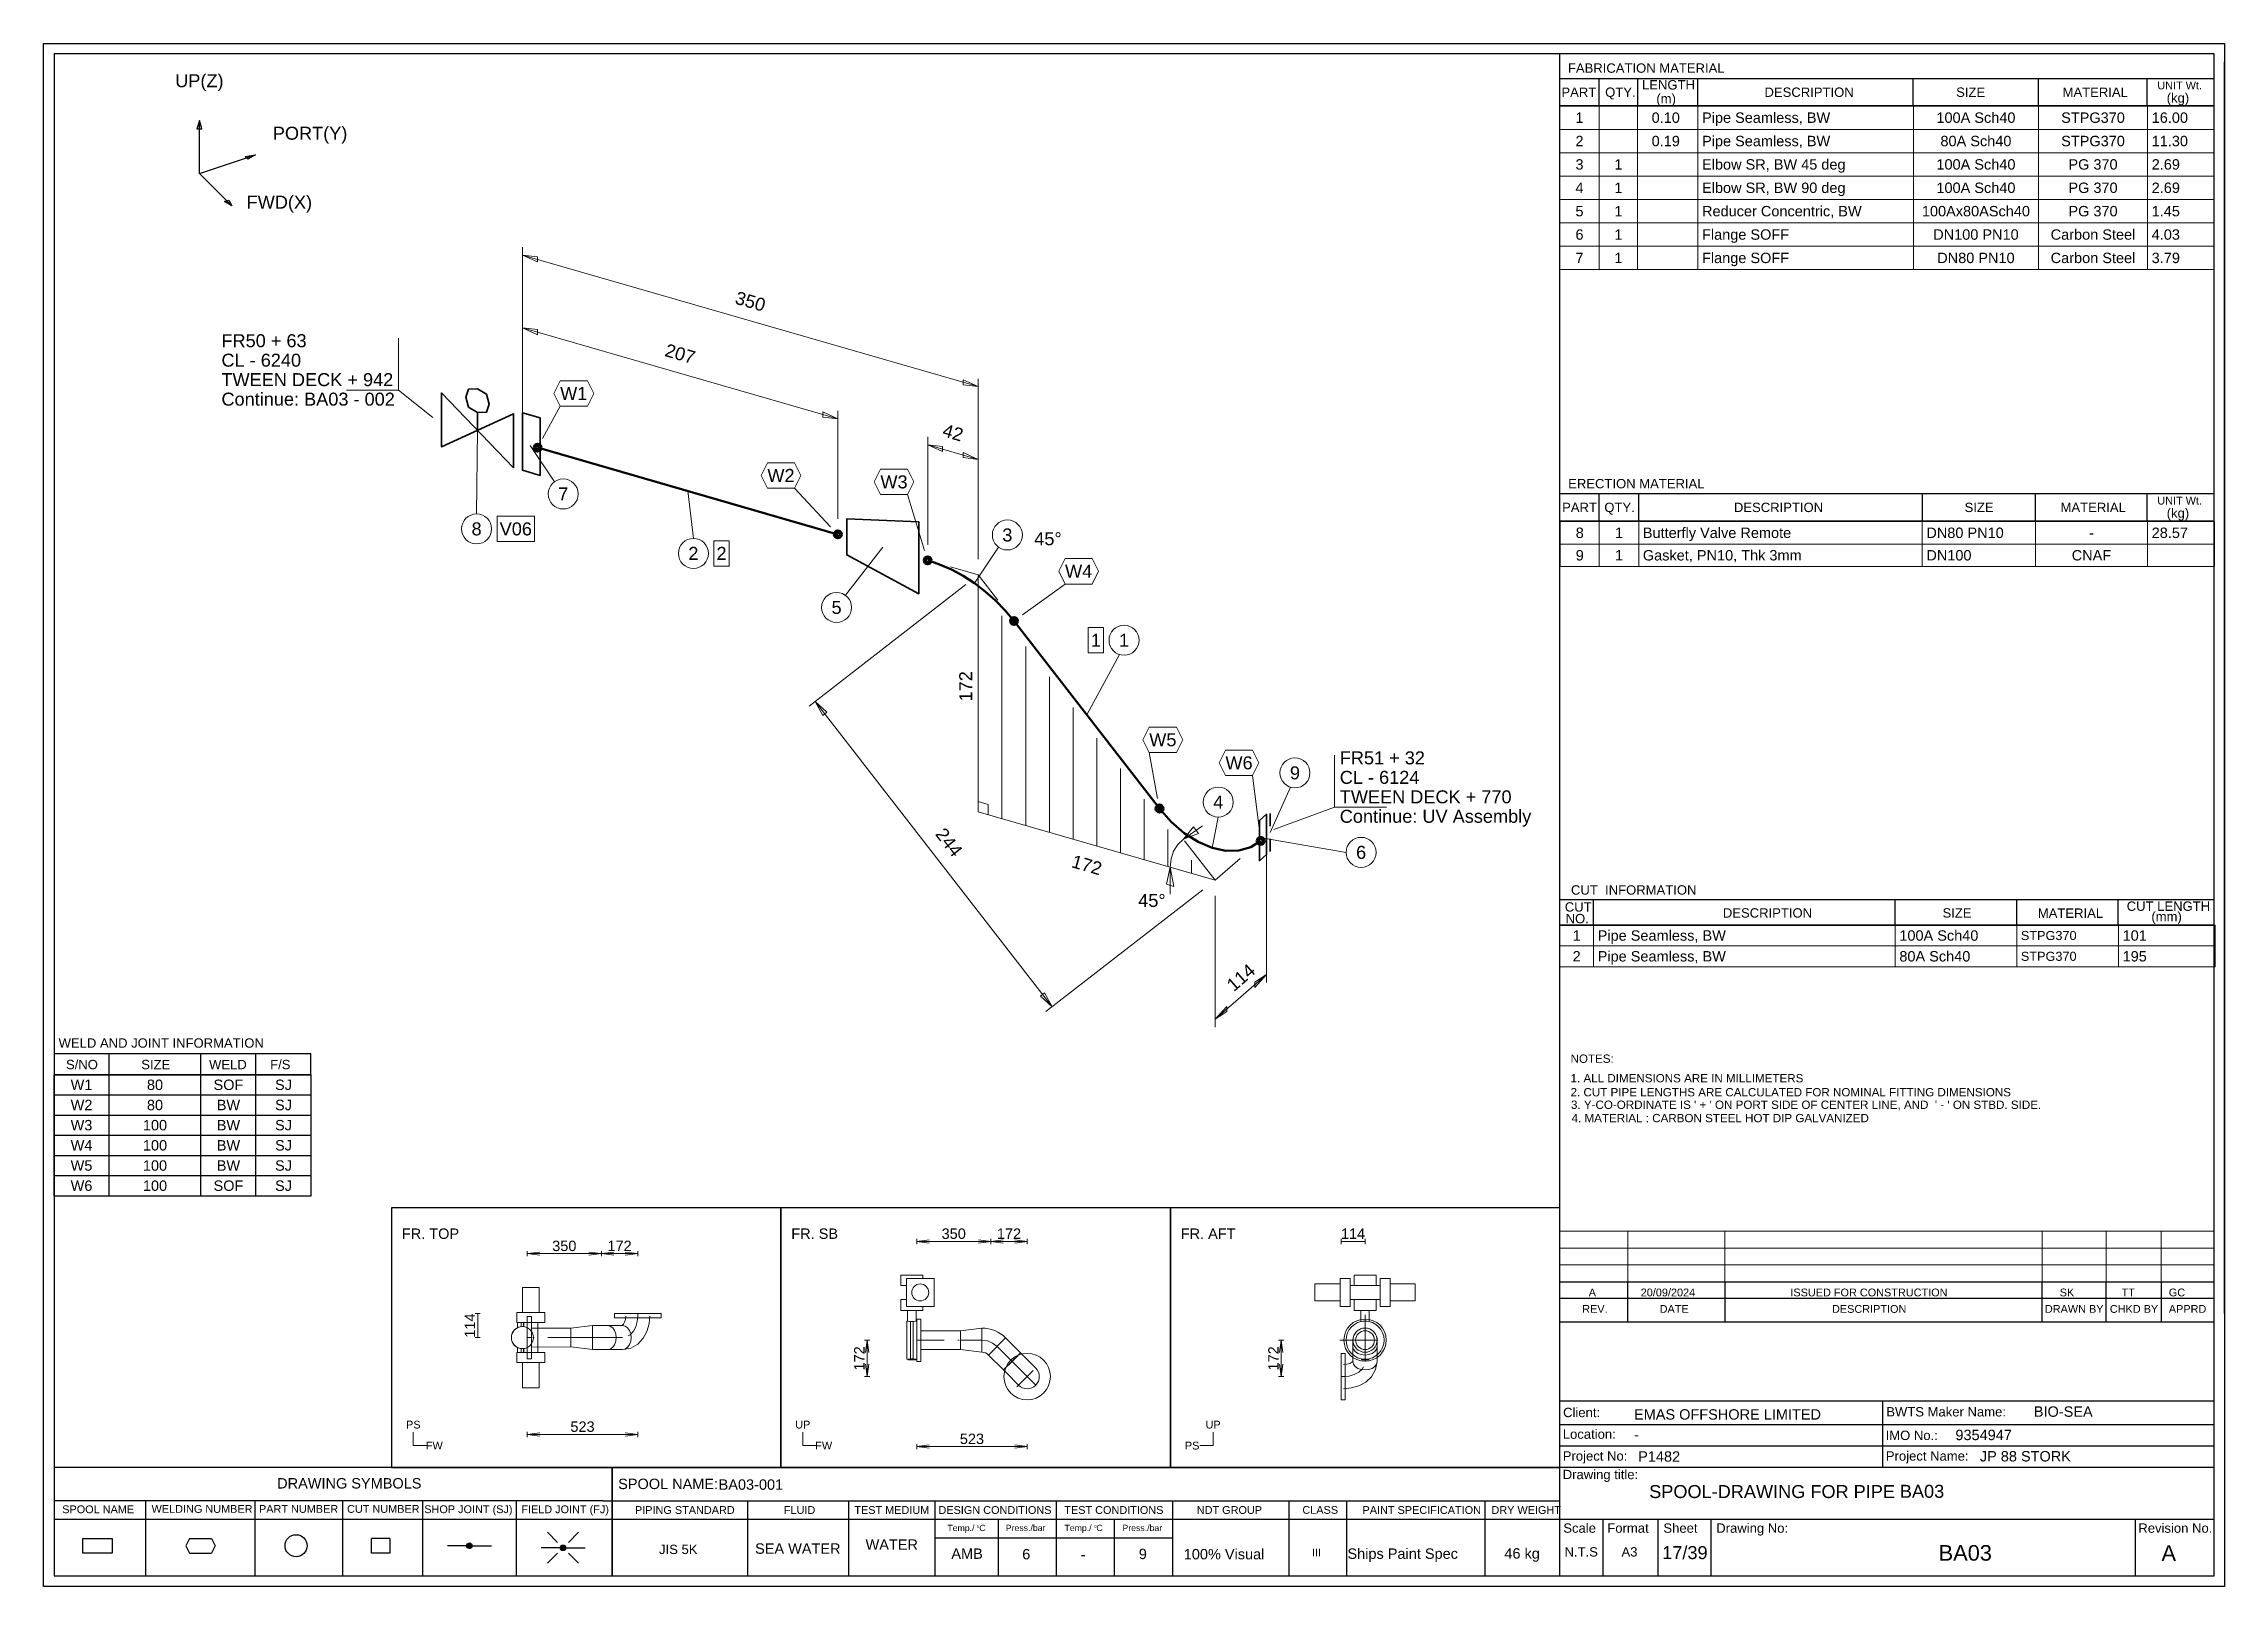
# Model space of a CAD drawing. Header units: millimetres. Extents: x 0 to 420, y 0 to 297.
import ezdxf
from ezdxf.enums import TextEntityAlignment as Align

# ---------------------------------------------------------------- set-up
doc = ezdxf.new("R2010")
doc.units = ezdxf.units.MM
doc.linetypes.add('DOTTED_DASHED5', pattern=[10, 4.444444, -2.666667, 0.222222, -2.666667])
doc.linetypes.add('DOTTED_DASHED6', pattern=[9.99997, 4.444431, -2.666659, 0.222222, -2.666659])
for name, color, linetype in [('FramesFromTables', 40, 'Continuous'), ('I_Coordinates', 11, 'Continuous'), ('I_CutNumbers', 10, 'Continuous'), ('I_Dimensions', 4, 'Continuous'), ('I_OtherComponents', 2, 'Continuous'), ('I_PartNumbers', 9, 'Continuous'), ('I_Pipes', 1, 'Continuous'), ('I_Tags', 8, 'Continuous'), ('I_Triangles', 5, 'Continuous'), ('SymbolsOnDrawingSheet', 1, 'Continuous'), ('TextFromTables', 2, 'Continuous'), ('TextFromTextBoxes', 2, 'Continuous')]:
    doc.layers.add(name, color=color, linetype=linetype)
doc.styles.add('Cadmatic Default Text', font='arial.ttf')

msp = doc.modelspace()

# ---------------------------------------------------------------- texts
at = {"layer": 'SymbolsOnDrawingSheet', "linetype": 'ByBlock', "lineweight": 25, "style": 'Cadmatic Default Text'}
for s, p in [('UP(Z)', (30, 289.86)), ('PORT(Y)', (51.32, 279.75)), ('FWD(X)', (45.4, 266.48))]:
    msp.add_text(s, height=2.5, dxfattribs=at).set_placement(p, align=Align.MIDDLE_CENTER)
for s, p in [('FR. TOP', (69, 68.9)), ('FR. SB', (144, 68.9)), ('FR. AFT', (219, 68.9))]:
    msp.add_text(s, height=2, dxfattribs=at).set_placement(p, align=Align.TOP_LEFT)
at = {"layer": 'SymbolsOnDrawingSheet', "linetype": 'ByBlock', "lineweight": 13, "style": 'Cadmatic Default Text'}
for s, p in [('350', (175.28, 67.9)), ('172', (185.92, 67.9)), ('114', (252.19, 67.9)), ('350', (100.28, 65.55)), ('172', (110.92, 65.55)), ('523', (103.79, 30.75)), ('523', (178.79, 28.4))]:
    msp.add_text(s, height=2, dxfattribs=at).set_placement(p, align=Align.MIDDLE_CENTER)
for s, p in [('114', (82.1, 50.21)), ('172', (157.1, 43.89)), ('172', (236.85, 43.89))]:
    msp.add_text(s, height=2, rotation=90, dxfattribs=at).set_placement(p, align=Align.MIDDLE_CENTER)
at = {"layer": 'SymbolsOnDrawingSheet', "linetype": 'ByBlock', "lineweight": 18, "style": 'Cadmatic Default Text'}
for s, p in [('PS', (71.2, 31.14)), ('UP', (146.2, 31.14)), ('UP', (225.24, 31.14)), ('FW', (75.24, 27.1)), ('FW', (150.24, 27.1)), ('PS', (221.2, 27.1))]:
    msp.add_text(s, height=1.5, dxfattribs=at).set_placement(p, align=Align.MIDDLE_CENTER)

# ---------------------------------------------------------------- blocks, each defined once
blk = doc.blocks.new('BA01726637001_BOM_4')
at = {"layer": 'FramesFromTables', "linetype": 'ByBlock', "lineweight": 18}
for p, q in [((292, 285), (418, 285)), ((292, 253.5), (292, 285)), ((292, 253.5), (292, 285)), ((299.6, 253.5), (299.6, 285)), ((299.6, 253.5), (299.6, 285)), ((307, 253.5), (307, 285)), ((307, 253.5), (307, 285)), ((318.6, 253.5), (318.6, 285)), ((318.6, 253.5), (318.6, 285)), ((360.1, 253.5), (360.1, 285)), ((360.1, 253.5), (360.1, 285)), ((384.2, 253.5), (384.2, 285)), ((384.2, 253.5), (384.2, 285)), ((405.2, 253.5), (405.2, 285)), ((405.2, 253.5), (405.2, 285)), ((418, 253.5), (418, 285)), ((292, 280.5), (418, 280.5)), ((292, 276), (418, 276)), ((292, 271.5), (418, 271.5)), ((292, 267), (418, 267)), ((292, 262.5), (418, 262.5)), ((292, 258), (418, 258)), ((292, 205), (418.1, 205)), ((292, 196.33), (292, 205)), ((292.1, 196.33), (292.1, 205)), ((299.6, 196.33), (299.6, 205)), ((299.6, 196.33), (299.6, 205)), ((307.2, 196.33), (307.2, 205)), ((307.2, 196.33), (307.2, 205)), ((361.8, 196.33), (361.8, 205)), ((361.8, 196.33), (361.8, 205)), ((383.6, 196.33), (383.6, 205)), ((383.6, 196.33), (383.6, 205)), ((405.2, 196.33), (405.2, 205)), ((405.2, 196.33), (405.2, 205)), ((418, 196.33), (418, 205)), ((292, 200.67), (418.1, 200.67)), ((292, 127.3), (418.2, 127.3)), ((292, 119.3), (292, 127.3)), ((292, 119.3), (292, 127.3)), ((298.5, 119.3), (298.5, 127.3)), ((298.5, 119.3), (298.5, 127.3)), ((356.6, 119.3), (356.6, 127.3)), ((356.6, 119.3), (356.6, 127.3)), ((380, 119.3), (380, 127.3)), ((380, 119.3), (380, 127.3)), ((399.6, 119.3), (399.6, 127.3)), ((399.6, 119.3), (399.6, 127.3)), ((418, 119.3), (418, 127.3)), ((292, 123.3), (418.2, 123.3)), ((292, 68.4), (418, 68.4)), ((292, 58.6), (292, 68.4)), ((292, 58.6), (292, 68.4)), ((305.1, 58.6), (305.1, 68.4)), ((305.1, 58.6), (305.1, 68.4)), ((323.8, 58.6), (323.8, 68.4)), ((323.8, 58.6), (323.8, 68.4)), ((384.9, 58.6), (384.9, 68.4)), ((384.9, 58.6), (384.9, 68.4)), ((397.2, 58.6), (397.2, 68.4)), ((397.2, 58.6), (397.2, 68.4)), ((407.8, 58.6), (407.8, 68.4)), ((407.8, 58.6), (407.8, 68.4)), ((418, 58.6), (418, 68.4)), ((292, 65.13), (418, 65.13)), ((292, 61.87), (418, 61.87))]:
    blk.add_line(p, q, dxfattribs=at)
at = {"layer": 'FramesFromTables', "linetype": 'ByBlock', "lineweight": -3}
for p, q in [((2, 98.5), (51.5, 98.5)), ((2, 75.19), (2, 98.5)), ((2, 75.19), (2, 98.5)), ((12.6, 75.19), (12.6, 98.5)), ((12.6, 75.19), (12.6, 98.5)), ((30.3, 75.19), (30.3, 98.5)), ((30.3, 75.19), (30.3, 98.5)), ((40.9, 75.19), (40.9, 98.5)), ((40.9, 75.19), (40.9, 98.5)), ((51.5, 75.19), (51.5, 98.5)), ((2, 94.62), (51.5, 94.62)), ((2, 90.73), (51.5, 90.73)), ((2, 86.85), (51.5, 86.85)), ((2, 82.96), (51.5, 82.96)), ((2, 79.08), (51.5, 79.08))]:
    blk.add_line(p, q, dxfattribs=at)
at = {"layer": 'FramesFromTables', "linetype": 'ByBlock', "lineweight": 18, "flags": 128}
for points in [[(292, 253.5), (418, 253.5), (418, 285)], [(292, 196.33), (418.1, 196.33), (418.1, 205)], [(292, 119.3), (418.2, 119.3), (418.2, 127.3)], [(292, 58.6), (418, 58.6), (418, 68.4)]]:
    blk.add_lwpolyline(points, dxfattribs=at)
at = {"layer": 'FramesFromTables', "linetype": 'ByBlock', "lineweight": -3, "flags": 128}
blk.add_lwpolyline([(2, 75.19), (51.5, 75.19), (51.5, 98.5)], dxfattribs=at)
at = {"layer": 'TextFromTables', "linetype": 'ByBlock', "lineweight": 13, "style": 'Cadmatic Default Text'}
for s, p in [('1', (295.8, 282.75)), ('2', (295.8, 278.25)), ('3', (295.8, 273.75)), ('4', (295.8, 269.25)), ('5', (295.8, 264.75)), ('6', (295.8, 260.25)), ('7', (295.8, 255.75))]:
    blk.add_text(s, height=2, dxfattribs=at).set_placement(p, align=Align.MIDDLE_CENTER)
at = {"layer": 'TextFromTables', "linetype": 'ByBlock', "lineweight": 25, "style": 'Cadmatic Default Text'}
for s, p in [('0.10 ', (312.8, 282.75)), ('100A Sch40', (372.15, 282.75)), ('STPG370', (394.7, 282.75)), ('0.19 ', (312.8, 278.25)), ('80A Sch40', (372.15, 278.25)), ('STPG370', (394.7, 278.25)), ('1', (303.3, 273.75)), ('100A Sch40', (372.15, 273.75)), ('PG 370', (394.7, 273.75)), ('1', (303.3, 269.25)), ('100A Sch40', (372.15, 269.25)), ('PG 370', (394.7, 269.25)), ('1', (303.3, 264.75)), ('100Ax80ASch40', (372.15, 264.75)), ('PG 370', (394.7, 264.75)), ('1', (303.3, 260.25)), ('DN100 PN10', (372.15, 260.25)), ('Carbon Steel', (394.7, 260.25)), ('1', (303.3, 255.75)), ('DN80 PN10', (372.15, 255.75)), ('Carbon Steel', (394.7, 255.75)), ('8', (295.85, 202.83)), ('1', (303.4, 202.83)), ('-', (394.4, 202.83)), ('9', (295.85, 198.5)), ('1', (303.4, 198.5)), ('CNAF', (394.4, 198.5)), ('1', (295.25, 125.3)), ('2', (295.25, 121.3)), ('W1', (7.3, 96.56)), ('80', (21.45, 96.56)), ('SOF', (35.6, 96.56)), ('SJ', (46.2, 96.56)), ('W2', (7.3, 92.67)), ('80', (21.45, 92.67)), ('BW', (35.6, 92.67)), ('SJ', (46.2, 92.67)), ('W3', (7.3, 88.79)), ('100', (21.45, 88.79)), ('BW', (35.6, 88.79)), ('SJ', (46.2, 88.79)), ('W4', (7.3, 84.91)), ('100', (21.45, 84.91)), ('BW', (35.6, 84.91)), ('SJ', (46.2, 84.91)), ('W5', (7.3, 81.02)), ('100', (21.45, 81.02)), ('BW', (35.6, 81.02)), ('SJ', (46.2, 81.02)), ('W6', (7.3, 77.14)), ('100', (21.45, 77.14)), ('SOF', (35.6, 77.14)), ('SJ', (46.2, 77.14))]:
    blk.add_text(s, height=2, dxfattribs=at).set_placement(p, align=Align.MIDDLE_CENTER)
for s, height, p in [('Pipe Seamless, BW ', 2, (319.4, 282.75)), ('16.00', 2, (406, 282.75)), ('Pipe Seamless, BW ', 2, (319.4, 278.25)), ('11.30', 2, (406, 278.25)), ('Elbow SR, BW 45 deg', 2, (319.4, 273.75)), ('2.69', 2, (406, 273.75)), ('Elbow SR, BW 90 deg', 2, (319.4, 269.25)), ('2.69', 2, (406, 269.25)), ('Reducer Concentric, BW ', 2, (319.4, 264.75)), ('1.45', 2, (406, 264.75)), ('Flange SOFF ', 2, (319.4, 260.25)), ('4.03', 2, (406, 260.25)), ('Flange SOFF ', 2, (319.4, 255.75)), ('3.79', 2, (406, 255.75)), ('Butterfly Valve Remote ', 2, (308, 202.83)), ('DN80 PN10', 2, (362.6, 202.83)), ('28.57', 2, (406, 202.83)), ('Gasket, PN10, Thk 3mm ', 2, (308, 198.5)), ('DN100', 2, (362.6, 198.5)), ('Pipe Seamless, BW', 2, (299.3, 125.3)), ('100A Sch40', 2, (357.4, 125.3)), ('STPG370', 1.75, (380.8, 125.3)), ('101', 2, (400.4, 125.3)), ('Pipe Seamless, BW', 2, (299.3, 121.3)), ('80A Sch40', 2, (357.4, 121.3)), ('STPG370', 1.75, (380.8, 121.3)), ('195', 2, (400.4, 121.3))]:
    blk.add_text(s, height=height, dxfattribs=at).set_placement(p, align=Align.MIDDLE_LEFT)
at = {"layer": 'TextFromTextBoxes', "linetype": 'ByBlock', "lineweight": -3, "style": 'Cadmatic Default Text'}
for s, p in [('EMAS OFFSHORE LIMITED', (306.3, 33.1)), ('BIO-SEA', (383.3, 33.65)), ('9354947', (368.2, 29.15)), ('-', (306.3, 29.2)), ('P1482', (307.1, 25)), ('JP 88 STORK', (372.9, 25.05)), ('BA03-001', (130, 19.6))]:
    blk.add_text(s, height=2, dxfattribs=at).set_placement(p, align=Align.MIDDLE_LEFT)
at = {"layer": 'TextFromTextBoxes', "linetype": 'ByBlock', "lineweight": 25, "style": 'Cadmatic Default Text'}
blk.add_text('BA03', height=2.5, dxfattribs=at).set_placement((357.5, 18.3), align=Align.MIDDLE_LEFT)
at = {"layer": 'TextFromTextBoxes', "linetype": 'ByBlock', "lineweight": -3, "style": 'Cadmatic Default Text'}
for s, height, p in [('WATER', 2, (163.35, 8.05)), ('SEA WATER', 2, (145.25, 7.28)), ('AMB', 2, (177.85, 6.3)), ('6', 2, (189.25, 6.2)), ('-', 2, (200.2, 6.15)), ('9', 2, (211.7, 6.25)), ('100% Visual', 2, (227.35, 6.2)), ('Ships Paint Spec', 2, (261.75, 6.3)), ('46 kg', 2, (284.75, 6.35)), ('17/39', 2.5, (316.1, 6.5))]:
    blk.add_text(s, height=height, dxfattribs=at).set_placement(p, align=Align.MIDDLE_CENTER)
at = {"layer": 'TextFromTextBoxes', "linetype": 'ByBlock', "lineweight": 25, "style": 'Cadmatic Default Text'}
blk.add_text('BA03', height=3, dxfattribs=at).set_placement((370.1, 6.45), align=Align.MIDDLE_CENTER)
blk = doc.blocks.new('SEDS_SPOOL_FORMAT_Gol_6')
at = {"layer": 'SymbolsOnDrawingSheet', "linetype": 'ByBlock', "lineweight": -3, "flags": 128}
for points in [[(0, 297), (420, 297), (420, 0), (0, 0), (0, 297)], [(418.01, 295.01), (2, 295.01)], [(2, 295.01), (2, 2)], [(292.02, 50.91), (292.02, 295.01)], [(418.01, 2), (418.01, 295.01)], [(292.02, 290.3), (418.01, 290.3)], [(299.59, 285.01), (299.59, 290.3)], [(307.02, 285.01), (307.02, 290.3)], [(318.61, 285.01), (318.61, 290.3)], [(360.08, 285.01), (360.08, 290.3)], [(384.18, 285.01), (384.18, 290.3)], [(405.15, 285.01), (405.15, 290.3)], [(405.15, 285.01), (405.15, 290.3)], [(420, 52.53), (420, 293.46)], [(420, 52.53), (420, 293.46)], [(292.02, 284.66), (292.02, 288.77)], [(292, 285), (418, 285)], [(292, 253.5), (292, 285)], [(292, 253.5), (292, 285)], [(292.02, 285.01), (418.01, 285.01)], [(418.01, 285.01), (292.02, 285.01)], [(418, 253.5), (418, 285)], [(292.02, 210.38), (418.01, 210.38)], [(299.57, 205.08), (299.57, 210.38)], [(307.21, 205.08), (307.21, 210.38)], [(361.83, 205.03), (361.83, 210.38)], [(383.61, 205.08), (383.61, 210.38)], [(405.15, 205.17), (405.15, 210.38)], [(292.02, 205.08), (292.02, 209.18)], [(292.02, 205.08), (418.01, 205.08)], [(292.02, 186.7), (292.02, 205.08)], [(292.02, 186.7), (292.02, 205.08)], [(418.01, 205.08), (292.02, 205.08)], [(418, 166), (418, 205)], [(292.02, 132.23), (418.01, 132.23)], [(292.02, 127.3), (292.02, 131.41)], [(298.48, 127.3), (298.48, 132.23)], [(356.6, 127.3), (356.6, 132.23)], [(380.01, 127.3), (380.01, 132.23)], [(399.56, 127.3), (399.56, 132.23)], [(292.02, 127.3), (418.01, 127.3)], [(418.01, 127.3), (292.02, 127.3)], [(418, 111.3), (418, 127.3)], [(2, 102.57), (51.49, 102.57)], [(12.6, 98.45), (12.6, 102.57)], [(30.28, 98.45), (30.28, 102.57)], [(40.88, 98.45), (40.88, 102.57)], [(51.49, 98.45), (51.49, 102.57)], [(2, 98.5), (51.5, 98.5)], [(2, 98.5), (51.5, 98.5)], [(51.49, 98.47), (2, 98.47)], [(2, 98.45), (51.49, 98.45)], [(418, 55.4), (418, 68.5)], [(292.02, 52.57), (292.02, 66.5)], [(292.02, 52.57), (292.02, 66.5)], [(292.02, 58.6), (418.01, 58.6)], [(292.02, 55.47), (418.01, 55.47)], [(305.1, 50.91), (305.1, 58.6)], [(323.84, 50.91), (323.84, 58.6)], [(384.91, 50.91), (384.91, 58.6)], [(397.21, 50.91), (397.21, 58.6)], [(407.86, 50.91), (407.86, 58.6)], [(292.02, 50.91), (418.01, 50.91)], [(292.02, 2), (292.02, 50.91)], [(292.02, 35.73), (418.01, 35.73)], [(354.24, 22.93), (354.24, 35.73)], [(292.02, 31.13), (418.01, 31.13)], [(292.02, 27.03), (418.01, 27.03)], [(2, 22.93), (107.74, 22.93)], [(107.74, 22.93), (292.02, 22.93)], [(109.52, 22.93), (109.52, 2)], [(109.52, 2), (109.52, 22.93)], [(292.02, 22.93), (418.01, 22.93)], [(107.74, 16.45), (2, 16.45)], [(2, 12.91), (292.02, 12.91)], [(19.62, 16.45), (19.62, 2)], [(40.69, 16.45), (40.69, 2)], [(57.56, 16.45), (57.56, 2)], [(72.95, 16.45), (72.95, 2)], [(91.02, 16.45), (91.02, 2)], [(107.74, 16.45), (292.02, 16.45)], [(135.58, 16.45), (135.58, 2)], [(155.03, 16.45), (155.03, 2)], [(171.67, 16.45), (171.67, 2)], [(183.82, 12.91), (183.82, 2)], [(195.02, 16.45), (195.02, 2)], [(206.21, 12.91), (206.21, 2)], [(217.4, 16.45), (217.4, 2)], [(239.85, 16.45), (239.85, 2)], [(250.91, 16.34), (250.91, 2)], [(277.59, 16.45), (277.59, 2)], [(292.02, 12.91), (418.01, 12.91)], [(300.39, 2), (300.39, 12.91)], [(310.96, 2), (310.96, 12.91)], [(321.13, 2), (321.13, 12.91)], [(402.9, 2), (402.9, 12.91)], [(13.2, 6.41), (7.55, 6.41), (7.55, 9.23), (13.2, 9.23)], [(13.2, 9.23), (13.2, 6.41)], [(28.12, 9.23), (27.42, 7.82)], [(28.12, 9.23), (32.36, 9.23)], [(32.36, 9.23), (33.07, 7.82)], [(66.68, 9.23), (66.68, 6.41), (63.15, 6.41), (63.15, 9.23)], [(66.68, 9.23), (63.15, 9.23)], [(99, 8.47), (97.06, 10.41)], [(101.09, 8.47), (103.03, 10.41)], [(171.67, 9.37), (217.4, 9.37)], [(171.67, 9.37), (217.4, 9.37)], [(27.42, 7.82), (28.12, 6.41)], [(28.12, 6.41), (32.36, 6.41)], [(33.07, 7.82), (32.36, 6.41)], [(81.48, 7.82), (77.79, 7.82)], [(81.49, 7.78), (82.04, 8.32)], [(81.51, 7.9), (81.93, 8.32)], [(81.52, 7.7), (82.14, 8.32)], [(81.55, 7.62), (82.22, 8.29)], [(81.56, 8.06), (81.76, 8.26)], [(81.57, 7.54), (82.28, 8.25)], [(81.62, 7.48), (82.34, 8.2)], [(81.68, 7.44), (82.4, 8.16)], [(81.74, 7.39), (82.45, 8.1)], [(81.8, 7.35), (82.48, 8.02)], [(81.88, 7.32), (82.5, 7.94)], [(81.98, 7.32), (82.53, 7.86)], [(82.09, 7.32), (82.52, 7.75)], [(82.24, 7.36), (82.47, 7.59)], [(82.54, 7.82), (86.24, 7.82)], [(99.51, 7.42), (95.82, 7.42)], [(99, 6.38), (97.06, 4.44)], [(99.53, 7.47), (99.99, 7.93)], [(99.53, 7.37), (100.1, 7.93)], [(99.56, 7.29), (100.2, 7.93)], [(99.58, 7.62), (99.88, 7.93)], [(99.58, 7.21), (100.27, 7.89)], [(99.61, 7.13), (100.33, 7.84)], [(99.67, 7.08), (100.39, 7.8)], [(99.73, 7.03), (100.45, 7.75)], [(99.79, 6.99), (100.49, 7.69)], [(99.85, 6.94), (100.52, 7.61)], [(99.94, 6.92), (100.54, 7.53)], [(100.04, 6.92), (100.57, 7.45)], [(100.15, 6.92), (100.54, 7.31)], [(100.38, 7.04), (100.49, 7.15)], [(100.57, 7.42), (104.27, 7.42)], [(101.09, 6.38), (103.03, 4.44)], [(2, 2), (418.01, 2)]]:
    blk.add_lwpolyline(points, dxfattribs=at)
at = {"layer": 'SymbolsOnDrawingSheet', "linetype": 'ByBlock', "lineweight": -3}
for centre, radius in [((48.63, 7.82), 2.12), ((82.01, 7.82), 0.53), ((100.04, 7.42), 0.53)]:
    blk.add_circle(centre, radius, dxfattribs=at)
at = {"layer": 'SymbolsOnDrawingSheet', "linetype": 'ByBlock', "lineweight": -3, "style": 'Cadmatic Default Text'}
for s, height, p in [('FABRICATION MATERIAL', 1.8, (293.57, 293.19)), ('LENGTH', 1.8, (307.84, 289.97)), ('PART', 1.8, (292.32, 288.55)), ('QTY.', 1.8, (300.74, 288.55)), ('DESCRIPTION', 1.8, (331.43, 288.55)), ('SIZE', 1.8, (368.34, 288.55)), ('MATERIAL', 1.8, (388.84, 288.55)), ('UNIT Wt.', 1.5, (407.08, 289.7)), (' (kg)', 1.8, (408.19, 287.46)), ('ERECTION MATERIAL', 1.8, (293.62, 213.19)), ('PART', 1.8, (292.45, 208.62)), ('QTY.', 1.8, (300.58, 208.62)), ('DESCRIPTION', 1.8, (325.54, 208.62)), ('SIZE', 1.8, (369.97, 208.62)), ('MATERIAL', 1.8, (388.45, 208.62)), ('UNIT Wt.', 1.5, (407.08, 209.77)), (' (kg)', 1.8, (408.19, 207.53)), ('CUT  INFORMATION', 1.8, (294.16, 134.97)), ('CUT ', 1.8, (292.97, 131.7)), ('DESCRIPTION', 1.8, (323.41, 130.55)), ('SIZE', 1.8, (365.72, 130.55)), ('MATERIAL', 1.8, (384.07, 130.5)), ('CUT LENGTH', 1.8, (401.19, 131.85)), ('NO.', 1.8, (293.13, 129.46)), ('(mm)', 1.8, (405.94, 129.85)), ('WELD AND JOINT INFORMATION', 1.8, (2.89, 105.5)), ('S/NO', 1.8, (4.31, 101.36)), ('SIZE', 1.8, (18.81, 101.36)), ('WELD', 1.8, (31.86, 101.36)), ('F/S', 1.8, (43.63, 101.36)), ('SPOOL-DRAWING FOR PIPE', 2.5, (309.22, 19.5))]:
    blk.add_text(s, height=height, dxfattribs=at).set_placement(p, align=Align.TOP_LEFT)
for s, height, p in [('(m)', 1.8, (310.6, 285.51)), ('Client:', 1.8, (292.64, 32.58)), ('BWTS Maker Name:', 1.8, (354.88, 32.71)), ('Location:', 1.8, (292.58, 28.41)), ('IMO No.:', 1.8, (354.76, 28.17)), ('Project No:', 1.8, (292.58, 24.2)), ('Project Name:', 1.8, (354.8, 24.2)), ('Drawing title:', 1.8, (292.57, 20.64)), ('DRAWING SYMBOLS', 2, (44.98, 18.84)), ('Temp./  C   ', 1.2, (174.06, 10.65)), ('0', 0.53, (179.71, 11.25)), ('Press./bar', 1.2, (185.31, 10.65)), ('Temp./  C   ', 1.2, (196.61, 10.65)), ('0', 0.53, (202.37, 11.25)), ('Press./bar', 1.2, (207.78, 10.65)), ('Scale', 1.8, (292.68, 10.32)), ('Format', 1.8, (301.16, 10.32)), ('Sheet', 1.8, (311.96, 10.32)), ('Drawing No:', 1.8, (322.14, 10.32)), ('Revision No.', 1.8, (403.43, 10.32)), ('N.T.S', 1.8, (292.92, 5.74)), ('A3', 1.8, (303.89, 5.74))]:
    blk.add_text(s, height=height, dxfattribs=at).set_placement(p)
for s, height, p in [('NOTES:', 1.6, (294.08, 101.59)), ('1. ALL DIMENSIONS ARE IN MILLIMETERS', 1.6, (294.08, 97.83)), ('2. CUT PIPE LENGTHS ARE CALCULATED FOR NOMINAL FITTING DIMENSIONS', 1.6, (294.08, 95.13)), ("3. Y-CO-ORDINATE IS ' + ' ON PORT SIDE OF CENTER LINE, AND  ' - ' ON STBD. SIDE.", 1.6, (294.16, 92.72)), ('4. MATERIAL : CARBON STEEL HOT DIP GALVANIZED', 1.6, (294.28, 90.15)), ('A', 1.5, (297.58, 56.58)), ('20/09/2024', 1.5, (307.59, 56.58)), ('ISSUED FOR CONSTRUCTION', 1.5, (336.41, 56.58)), ('SK', 1.5, (388.28, 56.58)), ('TT', 1.5, (400.21, 56.58)), ('GC', 1.5, (409.3, 56.58)), ('REV.', 1.5, (296.32, 53.41)), ('DATE', 1.5, (311.24, 53.41)), ('DESCRIPTION', 1.5, (344.43, 53.41)), ('DRAWN BY', 1.5, (385.43, 53.41)), ('CHKD BY', 1.5, (397.94, 53.41)), ('APPRD', 1.5, (409.3, 53.41)), ('SPOOL NAME:', 2, (110.65, 19.73)), ('SPOOL NAME', 1.5, (3.58, 14.83)), ('WELDING NUMBER', 1.5, (20.79, 14.91)), ('PART NUMBER', 1.5, (41.48, 14.91)), ('CUT NUMBER', 1.5, (58.44, 14.91)), ('SHOP JOINT (SJ)', 1.5, (73.31, 14.85)), ('FIELD JOINT (FJ)', 1.5, (92, 14.83)), ('PIPING STANDARD', 1.5, (113.89, 14.7)), ('FLUID', 1.5, (142.57, 14.7)), ('TEST MEDIUM', 1.5, (156.14, 14.7)), ('DESIGN CONDITIONS', 1.5, (172.34, 14.7)), ('TEST CONDITIONS', 1.5, (196.58, 14.7)), ('NDT GROUP', 1.5, (222.09, 14.7)), ('CLASS', 1.5, (242.43, 14.72)), ('PAINT SPECIFICATION', 1.5, (254.01, 14.7)), ('DRY WEIGHT', 1.5, (278.84, 14.7)), ('JIS 5K', 1.8, (118.53, 7.12)), ('III', 1.5, (244.26, 6.51)), ('A', 3, (407.89, 6.4))]:
    blk.add_text(s, height=height, dxfattribs=at).set_placement(p, align=Align.MIDDLE_LEFT)
blk = doc.blocks.new('BA01726637001_PRT_0_3')
at = {"layer": 'I_OtherComponents', "linetype": 'ByBlock', "lineweight": 35, "flags": 128}
blk.add_lwpolyline([(187.48, 124.53), (188.86, 125.72), (188.86, 117.96), (187.48, 116.77), (187.48, 124.53)], dxfattribs=at)
at = {"layer": 'I_OtherComponents', "linetype": 'ByBlock', "lineweight": 50}
for radius in [0.75, 0.375]:
    blk.add_circle((187.69, 120.59), radius, dxfattribs=at)
blk = doc.blocks.new('BA01726637001_PRT_1_3')
at = {"layer": 'I_Pipes', "linetype": 'ByBlock', "lineweight": 0}
for q in [(173.05, 120.6), (183.75, 117.18)]:
    blk.add_line((178.94, 113.01), q, dxfattribs=at)
at = {"layer": 'I_Pipes', "linetype": 'ByBlock', "lineweight": 50, "flags": 128}
blk.add_lwpolyline([(187.69, 120.59), (185.78, 119.37), (183.53, 118.74), (181.02, 118.7), (178.37, 119.27), (175.65, 120.42), (172.99, 122.11), (170.48, 124.27), (168.23, 126.82)], dxfattribs=at)
at = {"layer": 'I_Pipes', "linetype": 'ByBlock', "lineweight": 50}
for centre, radius in [((168.23, 126.82), 0.75), ((168.23, 126.82), 0.375), ((187.69, 120.59), 0.75), ((187.69, 120.59), 0.375)]:
    blk.add_circle(centre, radius, dxfattribs=at)
blk = doc.blocks.new('BA01726637001_PRT_2_3')
at = {"layer": 'I_Pipes', "linetype": 'ByBlock', "lineweight": 50}
blk.add_line((168.23, 126.82), (140.21, 162.92), dxfattribs=at)
blk = doc.blocks.new('BA01726637001_PRT_3_3')
at = {"layer": 'I_Pipes', "linetype": 'ByBlock', "lineweight": 0}
for q in [(127.96, 173.35), (137.11, 166.92)]:
    blk.add_line((133.32, 171.8), q, dxfattribs=at)
at = {"layer": 'I_Pipes', "linetype": 'ByBlock', "lineweight": 50, "flags": 128}
blk.add_lwpolyline([(140.21, 162.92), (138.5, 164.96), (136.65, 166.87), (134.67, 168.63), (132.58, 170.22), (130.41, 171.63), (128.17, 172.83), (125.88, 173.83), (123.58, 174.61)], dxfattribs=at)
at = {"layer": 'I_Pipes', "linetype": 'ByBlock', "lineweight": 50}
for centre, radius in [((123.58, 174.61), 0.75), ((123.58, 174.61), 0.375), ((140.21, 162.92), 0.75), ((140.21, 162.92), 0.375)]:
    blk.add_circle(centre, radius, dxfattribs=at)
blk = doc.blocks.new('BA01726637001_PRT_4_3')
at = {"layer": 'I_OtherComponents', "linetype": 'ByBlock', "lineweight": 35, "flags": 128}
blk.add_lwpolyline([(121.85, 175.11), (121.85, 182.04), (107.99, 182.58), (107.99, 175.65), (121.85, 168.18), (121.85, 175.11)], dxfattribs=at)
at = {"layer": 'I_OtherComponents', "linetype": 'ByBlock', "lineweight": 50}
for centre, radius in [((106.26, 179.61), 0.75), ((106.26, 179.61), 0.375), ((123.58, 174.61), 0.75), ((123.58, 174.61), 0.375)]:
    blk.add_circle(centre, radius, dxfattribs=at)
blk = doc.blocks.new('BA01726637001_PRT_5_3')
at = {"layer": 'I_Pipes', "linetype": 'ByBlock', "lineweight": 50}
blk.add_line((106.26, 179.61), (48.45, 196.3), dxfattribs=at)
blk = doc.blocks.new('BA01726637001_PRT_6_3')
at = {"layer": 'I_OtherComponents', "linetype": 'ByBlock', "lineweight": 35, "flags": 128}
blk.add_lwpolyline([(48.97, 202.04), (45.56, 203.02), (45.56, 191.94), (48.97, 190.95), (48.97, 202.04)], dxfattribs=at)
at = {"layer": 'I_OtherComponents', "linetype": 'ByBlock', "lineweight": 50}
for radius in [0.75, 0.375]:
    blk.add_circle((48.45, 196.3), radius, dxfattribs=at)
blk = doc.blocks.new('BA01726637001_PRT_7_3')
at = {"layer": 'I_OtherComponents', "linetype": 'ByBlock', "lineweight": 35, "flags": 128}
for points in [[(43.83, 192.43), (43.83, 202.83), (29.97, 196.43), (29.97, 206.83), (43.83, 192.43)], [(36.9, 203.09), (38.63, 203.11), (39.15, 204.7), (38.63, 206.58), (36.9, 207.6), (35.17, 207.58), (34.65, 206), (35.17, 204.11), (36.9, 203.09), (36.9, 199.63)]]:
    blk.add_lwpolyline(points, dxfattribs=at)
at = {"layer": 'I_OtherComponents', "flags": 1}
blk.add_attdef('ValvePos', (36.9, 199.63), '', height=2.5, dxfattribs=at)
blk = doc.blocks.new('BA01726637001_PRT_143_3')
at = {"layer": 'I_OtherComponents', "linetype": 'ByBlock', "lineweight": 35}
for p, q in [((189.56, 123.41), (189.56, 125.84)), ((189.56, 118.56), (189.56, 120.99))]:
    blk.add_line(p, q, dxfattribs=at)
blk = doc.blocks.new('BA01726637001_TRI_0_3')
at = {"layer": 'I_Triangles', "linetype": 'ByBlock', "lineweight": 0}
for p, q in [((137.88, 124.86), (137.88, 163.92)), ((142.45, 123.54), (142.45, 158.04)), ((147.01, 122.23), (147.01, 152.16)), ((151.57, 120.91), (151.57, 146.28)), ((156.13, 119.59), (156.13, 140.4)), ((160.69, 118.28), (160.69, 134.52)), ((165.26, 116.96), (165.26, 128.65)), ((169.82, 115.64), (169.82, 122.77)), ((174.38, 114.33), (174.38, 116.89))]:
    blk.add_line(p, q, dxfattribs=at)
at = {"layer": 'I_Triangles', "linetype": 'ByBlock', "lineweight": 0, "flags": 128}
for points in [[(178.94, 113.01), (133.32, 126.18), (133.32, 171.8)], [(135.24, 125.62), (135.24, 127.62), (133.32, 128.18)], [(176.49, 123.51), (172.82, 120.9), (175.76, 122.01), (174.78, 123.27), (172.82, 120.9), (171.74, 119.9), (170.94, 118.63), (170.45, 117.15), (170.28, 115.51), (170.97, 111.84), (169.59, 112.24), (170.28, 115.51), (170.28, 110.31)]]:
    blk.add_lwpolyline(points, dxfattribs=at)
at = {"layer": 'I_Triangles', "linetype": 'ByBlock', "lineweight": 0, "style": 'Cadmatic Default Text'}
for rotation, p in [(90, (130.9, 150.35)), (343.8979, (154.23, 115.96))]:
    blk.add_text('172', height=2.5, rotation=rotation, dxfattribs=at).set_placement(p, align=Align.MIDDLE_CENTER)
blk.add_text('45°', height=2.5, dxfattribs=at).set_placement((166.76, 109.12), align=Align.MIDDLE_CENTER)
blk = doc.blocks.new('BA01726637001_DIM_0_3')
at = {"layer": 'I_Dimensions', "linetype": 'ByBlock', "lineweight": 0}
for p, q in [((188.86, 93.35), (188.86, 118.6)), ((178.94, 110.01), (178.94, 84.76)), ((178.94, 86.26), (188.86, 94.85))]:
    blk.add_line(p, q, dxfattribs=at)
at = {"layer": 'I_Dimensions', "linetype": 'ByBlock', "lineweight": 0, "flags": 128}
for points in [[(188.86, 94.85), (186.59, 92.38), (186.59, 93.38), (188.86, 94.85)], [(178.94, 86.26), (181.21, 87.72), (181.21, 88.72), (178.94, 86.26)]]:
    blk.add_lwpolyline(points, dxfattribs=at)
at = {"layer": 'I_Dimensions', "linetype": 'ByBlock', "lineweight": 0, "style": 'Cadmatic Default Text'}
blk.add_text('114', height=2.5, rotation=40.8934, dxfattribs=at).set_placement((183.9, 94.3), align=Align.MIDDLE_CENTER)
blk = doc.blocks.new('BA01726637001_DIM_1_3')
at = {"layer": 'I_Dimensions', "linetype": 'ByBlock', "lineweight": 0}
for p, q in [((130.95, 169.96), (100.73, 146.51)), ((101.92, 147.43), (147.54, 88.64)), ((146.35, 87.72), (176.57, 111.17))]:
    blk.add_line(p, q, dxfattribs=at)
at = {"layer": 'I_Dimensions', "linetype": 'ByBlock', "lineweight": 0, "flags": 128}
for points in [[(101.92, 147.43), (103.36, 144.75), (104.15, 145.36), (101.92, 147.43)], [(147.54, 88.64), (145.3, 90.7), (146.09, 91.32), (147.54, 88.64)]]:
    blk.add_lwpolyline(points, dxfattribs=at)
at = {"layer": 'I_Dimensions', "linetype": 'ByBlock', "lineweight": 0, "style": 'Cadmatic Default Text'}
blk.add_text('244', height=2.5, rotation=307.8119, dxfattribs=at).set_placement((127.69, 120.33), align=Align.MIDDLE_CENTER)
blk = doc.blocks.new('BA01726637001_DIM_2_3')
at = {"layer": 'I_Dimensions', "linetype": 'ByBlock', "lineweight": 0}
for p, q in [((45.56, 200.13), (45.56, 220.88)), ((45.56, 219.38), (106.26, 201.86)), ((106.26, 203.36), (106.26, 182.61))]:
    blk.add_line(p, q, dxfattribs=at)
at = {"layer": 'I_Dimensions', "linetype": 'ByBlock', "lineweight": 0, "flags": 128}
for points in [[(45.56, 219.38), (48.44, 218.05), (48.44, 219.05), (45.56, 219.38)], [(106.26, 201.86), (103.38, 202.19), (103.38, 203.19), (106.26, 201.86)]]:
    blk.add_lwpolyline(points, dxfattribs=at)
at = {"layer": 'I_Dimensions', "linetype": 'ByBlock', "lineweight": 0, "style": 'Cadmatic Default Text'}
blk.add_text('207', height=2.5, rotation=343.8979, dxfattribs=at).set_placement((75.91, 214.37), align=Align.MIDDLE_CENTER)
blk = doc.blocks.new('BA01726637001_DIM_3_3')
at = {"layer": 'I_Dimensions', "linetype": 'ByBlock', "lineweight": 0}
for p, q in [((123.58, 177.61), (123.58, 198.36)), ((123.58, 196.86), (133.32, 194.05)), ((133.32, 195.55), (133.32, 174.8))]:
    blk.add_line(p, q, dxfattribs=at)
at = {"layer": 'I_Dimensions', "linetype": 'ByBlock', "lineweight": 0, "flags": 128}
for points in [[(123.58, 196.86), (126.46, 195.53), (126.46, 196.53), (123.58, 196.86)], [(133.32, 194.05), (130.44, 194.38), (130.44, 195.38), (133.32, 194.05)]]:
    blk.add_lwpolyline(points, dxfattribs=at)
at = {"layer": 'I_Dimensions', "linetype": 'ByBlock', "lineweight": 0, "style": 'Cadmatic Default Text'}
blk.add_text('42', height=2.5, rotation=343.8979, dxfattribs=at).set_placement((128.45, 199.2), align=Align.MIDDLE_CENTER)
blk = doc.blocks.new('BA01726637001_DIM_4_3')
at = {"layer": 'I_Dimensions', "linetype": 'ByBlock', "lineweight": 0}
for p, q in [((45.56, 200.13), (45.56, 234.88)), ((45.56, 233.38), (133.32, 208.05)), ((133.32, 209.55), (133.32, 174.8))]:
    blk.add_line(p, q, dxfattribs=at)
at = {"layer": 'I_Dimensions', "linetype": 'ByBlock', "lineweight": 0, "flags": 128}
for points in [[(45.56, 233.38), (48.44, 232.05), (48.44, 233.05), (45.56, 233.38)], [(133.32, 208.05), (130.44, 208.38), (130.44, 209.38), (133.32, 208.05)]]:
    blk.add_lwpolyline(points, dxfattribs=at)
at = {"layer": 'I_Dimensions', "linetype": 'ByBlock', "lineweight": 0, "style": 'Cadmatic Default Text'}
blk.add_text('350', height=2.5, rotation=343.8979, dxfattribs=at).set_placement((89.44, 224.46), align=Align.MIDDLE_CENTER)
blk = doc.blocks.new('BA01726637001_CRD_0_3')
at = {"layer": 'I_Coordinates', "linetype": 'ByBlock', "lineweight": 0}
blk.add_line((21.66, 207.39), (28.24, 202.13), dxfattribs=at)
at = {"layer": 'I_Coordinates', "linetype": 'ByBlock', "lineweight": 0, "flags": 128}
blk.add_lwpolyline([(21.66, 217.39), (21.66, 207.39), (11.66, 207.39)], dxfattribs=at)
at = {"layer": 'I_Coordinates', "linetype": 'ByBlock', "lineweight": 0, "style": 'Cadmatic Default Text'}
for s, p in [('CL - 6240', (-12.44, 211.89)), ('FR50 + 63', (-12.44, 215.64)), ('TWEEN DECK + 942', (-12.44, 208.14)), ('Continue: BA03 - 002', (-12.44, 204.39))]:
    blk.add_text(s, height=2.5, dxfattribs=at).set_placement(p)
blk = doc.blocks.new('BA01726637001_CRD_1_3')
at = {"layer": 'I_Coordinates', "linetype": 'ByBlock', "lineweight": 0}
blk.add_line((201.94, 127.08), (190.26, 122.81), dxfattribs=at)
at = {"layer": 'I_Coordinates', "linetype": 'ByBlock', "lineweight": 0, "flags": 128}
blk.add_lwpolyline([(201.94, 137.08), (201.94, 127.08), (211.94, 127.08)], dxfattribs=at)
at = {"layer": 'I_Coordinates', "linetype": 'ByBlock', "lineweight": 0, "style": 'Cadmatic Default Text'}
for s, p in [('FR51 + 32', (202.94, 135.33)), ('TWEEN DECK + 770', (202.94, 127.83)), ('CL - 6124', (202.94, 131.58)), ('Continue: UV Assembly', (202.94, 124.08))]:
    blk.add_text(s, height=2.5, dxfattribs=at).set_placement(p)
blk = doc.blocks.new('BA01726637001_PTN_0_3')
at = {"layer": 'I_PartNumbers', "linetype": 'ByBlock', "lineweight": 0}
blk.add_line((36.7, 183.55), (36.9, 199.63), dxfattribs=at)
blk.add_circle((36.7, 180.66), 2.89, dxfattribs=at)
at = {"layer": 'I_PartNumbers', "linetype": 'ByBlock', "lineweight": 0, "style": 'Cadmatic Default Text'}
blk.add_text('8', height=2.5, dxfattribs=at).set_placement((36.7, 180.66), align=Align.MIDDLE_CENTER)
blk = doc.blocks.new('BA01726637001_PTN_1_3')
at = {"layer": 'I_PartNumbers', "linetype": 'ByBlock', "lineweight": 0}
blk.add_line((51.68, 189.72), (47.01, 196.71), dxfattribs=at)
blk.add_circle((53.38, 187.38), 2.89, dxfattribs=at)
at = {"layer": 'I_PartNumbers', "linetype": 'ByBlock', "lineweight": 0, "style": 'Cadmatic Default Text'}
blk.add_text('7', height=2.5, dxfattribs=at).set_placement((53.38, 187.38), align=Align.MIDDLE_CENTER)
blk = doc.blocks.new('BA01726637001_PTN_2_3')
at = {"layer": 'I_PartNumbers', "linetype": 'ByBlock', "lineweight": 0}
blk.add_line((78.46, 178.83), (77.35, 187.96), dxfattribs=at)
blk.add_circle((78.46, 175.94), 2.89, dxfattribs=at)
at = {"layer": 'I_PartNumbers', "linetype": 'ByBlock', "lineweight": 0, "style": 'Cadmatic Default Text'}
blk.add_text('2', height=2.5, dxfattribs=at).set_placement((78.46, 175.94), align=Align.MIDDLE_CENTER)
blk = doc.blocks.new('BA01726637001_PTN_3_3')
at = {"layer": 'I_PartNumbers', "linetype": 'ByBlock', "lineweight": 0}
blk.add_line((107.73, 167.87), (114.92, 177.11), dxfattribs=at)
blk.add_circle((106.03, 165.53), 2.89, dxfattribs=at)
at = {"layer": 'I_PartNumbers', "linetype": 'ByBlock', "lineweight": 0, "style": 'Cadmatic Default Text'}
blk.add_text('5', height=2.5, dxfattribs=at).set_placement((106.03, 165.53), align=Align.MIDDLE_CENTER)
blk = doc.blocks.new('BA01726637001_PTN_4_3')
at = {"layer": 'I_PartNumbers', "linetype": 'ByBlock', "lineweight": 0}
blk.add_line((137.22, 177.15), (132.58, 170.22), dxfattribs=at)
blk.add_circle((138.92, 179.49), 2.89, dxfattribs=at)
at = {"layer": 'I_PartNumbers', "linetype": 'ByBlock', "lineweight": 0, "style": 'Cadmatic Default Text'}
blk.add_text('3', height=2.5, dxfattribs=at).set_placement((138.92, 179.49), align=Align.MIDDLE_CENTER)
blk = doc.blocks.new('BA01726637001_PTN_5_3')
at = {"layer": 'I_PartNumbers', "linetype": 'ByBlock', "lineweight": 0}
blk.add_line((160.49, 156.47), (154.22, 144.87), dxfattribs=at)
blk.add_circle((161.39, 159.22), 2.89, dxfattribs=at)
at = {"layer": 'I_PartNumbers', "linetype": 'ByBlock', "lineweight": 0, "style": 'Cadmatic Default Text'}
blk.add_text('1', height=2.5, dxfattribs=at).set_placement((161.39, 159.22), align=Align.MIDDLE_CENTER)
blk = doc.blocks.new('BA01726637001_PTN_6_3')
at = {"layer": 'I_PartNumbers', "linetype": 'ByBlock', "lineweight": 0}
blk.add_line((193.42, 130.94), (189.56, 122.2), dxfattribs=at)
blk.add_circle((194.31, 133.69), 2.89, dxfattribs=at)
at = {"layer": 'I_PartNumbers', "linetype": 'ByBlock', "lineweight": 0, "style": 'Cadmatic Default Text'}
blk.add_text('9', height=2.5, dxfattribs=at).set_placement((194.31, 133.69), align=Align.MIDDLE_CENTER)
blk = doc.blocks.new('BA01726637001_PTN_7_3')
at = {"layer": 'I_PartNumbers', "linetype": 'ByBlock', "lineweight": 0}
blk.add_line((204.15, 118.39), (188.28, 121.09), dxfattribs=at)
blk.add_circle((207.05, 118.39), 2.89, dxfattribs=at)
at = {"layer": 'I_PartNumbers', "linetype": 'ByBlock', "lineweight": 0, "style": 'Cadmatic Default Text'}
blk.add_text('6', height=2.5, dxfattribs=at).set_placement((207.05, 118.39), align=Align.MIDDLE_CENTER)
blk = doc.blocks.new('BA01726637001_PTN_8_3')
at = {"layer": 'I_PartNumbers', "linetype": 'ByBlock', "lineweight": 0}
blk.add_line((179.54, 125.18), (178.37, 119.27), dxfattribs=at)
blk.add_circle((179.54, 128.07), 2.89, dxfattribs=at)
at = {"layer": 'I_PartNumbers', "linetype": 'ByBlock', "lineweight": 0, "style": 'Cadmatic Default Text'}
blk.add_text('4', height=2.5, dxfattribs=at).set_placement((179.54, 128.07), align=Align.MIDDLE_CENTER)
blk = doc.blocks.new('BA01726637001_CUT_10_3')
at = {"layer": 'I_CutNumbers', "linetype": 'ByBlock', "lineweight": 0, "flags": 128}
blk.add_lwpolyline([(85.34, 173.49), (85.34, 178.39), (82.4, 178.39), (82.4, 173.49), (85.34, 173.49)], dxfattribs=at)
at = {"layer": 'I_CutNumbers', "linetype": 'ByBlock', "lineweight": 0, "style": 'Cadmatic Default Text'}
blk.add_text('2', height=2.5, dxfattribs=at).set_placement((83.87, 175.94), align=Align.MIDDLE_CENTER)
blk = doc.blocks.new('BA01726637001_CUT_11_3')
at = {"layer": 'I_CutNumbers', "linetype": 'ByBlock', "lineweight": 0, "flags": 128}
blk.add_lwpolyline([(157.45, 156.77), (157.45, 161.67), (154.51, 161.67), (154.51, 156.77), (157.45, 156.77)], dxfattribs=at)
at = {"layer": 'I_CutNumbers', "linetype": 'ByBlock', "lineweight": 0, "style": 'Cadmatic Default Text'}
blk.add_text('1', height=2.5, dxfattribs=at).set_placement((155.98, 159.22), align=Align.MIDDLE_CENTER)
blk = doc.blocks.new('BA01726637001_fii_9_3')
at = {"layer": 'I_Tags', "linetype": 'ByBlock', "lineweight": 0, "style": 'Cadmatic Default Text'}
blk.add_text('45°', height=2.5, dxfattribs=at).set_placement((146.74, 178.77), align=Align.MIDDLE_CENTER)
blk = doc.blocks.new('BA01726637001_vpo_12_3')
at = {"layer": 'I_Tags', "linetype": 'ByBlock', "lineweight": 0, "flags": 128}
blk.add_lwpolyline([(47.85, 178.21), (47.85, 183.11), (40.64, 183.11), (40.64, 178.21), (47.85, 178.21)], dxfattribs=at)
at = {"layer": 'I_Tags', "linetype": 'ByBlock', "lineweight": 0, "style": 'Cadmatic Default Text'}
blk.add_text('V06', height=2.5, dxfattribs=at).set_placement((44.25, 180.66), align=Align.MIDDLE_CENTER)
blk = doc.blocks.new('Pi_Weld_0')
at = {"layer": 'I_Tags', "linetype": 'ByBlock', "lineweight": 0, "flags": 128}
for points in [[(-2.62, 2.45), (-3.84, 0)], [(-3.84, 0), (-2.62, -2.45)], [(2.62, 2.45), (-2.62, 2.45)], [(3.84, 0), (2.62, 2.45)], [(2.62, -2.45), (3.84, 0)], [(-2.62, -2.45), (-6.01, -8.68)], [(-2.62, -2.45), (2.62, -2.45)]]:
    blk.add_lwpolyline(points, dxfattribs=at)
at = {"layer": 'I_Tags', "linetype": 'ByBlock', "lineweight": 0, "style": 'Cadmatic Default Text'}
blk.add_text('W1', height=2.5, dxfattribs=at).set_placement((0, 0), align=Align.MIDDLE_CENTER)
blk = doc.blocks.new('Pi_Weld_1')
at = {"layer": 'I_Tags', "linetype": 'ByBlock', "lineweight": 0, "flags": 128}
for points in [[(-2.62, 2.45), (-3.84, 0)], [(-3.84, 0), (-2.62, -2.45)], [(2.62, 2.45), (-2.62, 2.45)], [(3.84, 0), (2.62, 2.45)], [(2.62, -2.45), (3.84, 0)], [(-2.62, -2.45), (2.62, -2.45)], [(2.62, -2.45), (9.57, -9.87)]]:
    blk.add_lwpolyline(points, dxfattribs=at)
at = {"layer": 'I_Tags', "linetype": 'ByBlock', "lineweight": 0, "style": 'Cadmatic Default Text'}
blk.add_text('W2', height=2.5, dxfattribs=at).set_placement((0, 0), align=Align.MIDDLE_CENTER)
blk = doc.blocks.new('Pi_Weld_2')
at = {"layer": 'I_Tags', "linetype": 'ByBlock', "lineweight": 0, "flags": 128}
for points in [[(-2.62, 2.45), (-3.84, 0)], [(-3.84, 0), (-2.62, -2.45)], [(2.62, 2.45), (-2.62, 2.45)], [(3.84, 0), (2.62, 2.45)], [(2.62, -2.45), (3.84, 0)], [(-2.62, -2.45), (2.62, -2.45)], [(2.62, -2.45), (5.9, -13.19)]]:
    blk.add_lwpolyline(points, dxfattribs=at)
at = {"layer": 'I_Tags', "linetype": 'ByBlock', "lineweight": 0, "style": 'Cadmatic Default Text'}
blk.add_text('W3', height=2.5, dxfattribs=at).set_placement((0, 0), align=Align.MIDDLE_CENTER)
blk = doc.blocks.new('Pi_Weld_3')
at = {"layer": 'I_Tags', "linetype": 'ByBlock', "lineweight": 0, "flags": 128}
for points in [[(-2.62, 2.45), (-3.84, 0)], [(-3.84, 0), (-2.62, -2.45)], [(2.62, 2.45), (-2.62, 2.45)], [(3.84, 0), (2.62, 2.45)], [(2.62, -2.45), (3.84, 0)], [(-2.62, -2.45), (-10.82, -8.41)], [(-2.62, -2.45), (2.62, -2.45)]]:
    blk.add_lwpolyline(points, dxfattribs=at)
at = {"layer": 'I_Tags', "linetype": 'ByBlock', "lineweight": 0, "style": 'Cadmatic Default Text'}
blk.add_text('W4', height=2.5, dxfattribs=at).set_placement((0, 0), align=Align.MIDDLE_CENTER)
blk = doc.blocks.new('Pi_Weld_4')
at = {"layer": 'I_Tags', "linetype": 'ByBlock', "lineweight": 0, "flags": 128}
for points in [[(-2.62, 2.45), (-3.84, 0)], [(-3.84, 0), (-2.62, -2.45)], [(2.62, 2.45), (-2.62, 2.45)], [(3.84, 0), (2.62, 2.45)], [(2.62, -2.45), (3.84, 0)], [(-2.62, -2.45), (2.62, -2.45)], [(-2.62, -2.45), (-1, -11.29)]]:
    blk.add_lwpolyline(points, dxfattribs=at)
at = {"layer": 'I_Tags', "linetype": 'ByBlock', "lineweight": 0, "style": 'Cadmatic Default Text'}
blk.add_text('W5', height=2.5, dxfattribs=at).set_placement((0, 0), align=Align.MIDDLE_CENTER)
blk = doc.blocks.new('Pi_Weld_5')
at = {"layer": 'I_Tags', "linetype": 'ByBlock', "lineweight": 0, "flags": 128}
for points in [[(-2.62, 2.45), (-3.84, 0)], [(-3.84, 0), (-2.62, -2.45)], [(2.62, 2.45), (-2.62, 2.45)], [(3.84, 0), (2.62, 2.45)], [(2.62, -2.45), (3.84, 0)], [(-2.62, -2.45), (2.62, -2.45)], [(2.62, -2.45), (3.91, -13.05)]]:
    blk.add_lwpolyline(points, dxfattribs=at)
at = {"layer": 'I_Tags', "linetype": 'ByBlock', "lineweight": 0, "style": 'Cadmatic Default Text'}
blk.add_text('W6', height=2.5, dxfattribs=at).set_placement((0, 0), align=Align.MIDDLE_CENTER)

# ---------------------------------------------------------------- linework, layer by layer
at = {"linetype": 'ByBlock', "lineweight": 25, "flags": 128}
for points in [[(67, 22.9), (142, 22.9), (142, 72.9), (67, 72.9), (67, 22.9)], [(142, 22.9), (217, 22.9), (217, 72.9), (142, 72.9), (142, 22.9)], [(217, 22.9), (292, 22.9), (292, 72.9), (217, 72.9), (217, 22.9)]]:
    msp.add_lwpolyline(points, dxfattribs=at)
at = {"linetype": 'ByBlock', "lineweight": 18, "flags": 128}
for points in [[(165.1, 57.93), (165.1, 59.9), (169.33, 59.9)], [(171.53, 59.27), (166.16, 59.27), (166.16, 53.9), (171.53, 53.9), (171.53, 59.27)], [(169.33, 59.9), (169.33, 59.27)], [(249.68, 59.27), (249.68, 58.22)], [(251.6, 53.9), (251.6, 59.27), (249.68, 59.27)], [(249.68, 53.9), (249.68, 59.27)], [(256.62, 59.9), (256.62, 57.93), (252.38, 57.93), (252.38, 59.9), (256.62, 59.9)], [(257.4, 59.27), (257.4, 53.9), (259.33, 53.9)], [(259.33, 59.27), (257.4, 59.27)], [(259.33, 59.27), (259.33, 53.9)], [(95.47, 57.55), (95.47, 52.73), (92.21, 52.72), (92.21, 57.55), (95.47, 57.55)], [(166.16, 57.93), (165.1, 57.93)], [(165.1, 53.13), (165.1, 55.24)], [(165.1, 55.24), (166.16, 55.24)], [(166.16, 57.93), (166.16, 55.24)], [(244.85, 58.22), (249.68, 58.22), (249.68, 54.96), (244.85, 54.96), (244.85, 58.22)], [(249.68, 54.96), (249.68, 53.9)], [(257.4, 55.24), (257.4, 57.93), (251.6, 57.93)], [(252.38, 55.24), (251.6, 55.24)], [(251.6, 55.24), (252.38, 55.24)], [(252.38, 53.13), (252.38, 55.24), (256.62, 55.24), (256.62, 53.13), (252.38, 53.13)], [(257.4, 55.24), (256.62, 55.24)], [(256.62, 55.24), (257.4, 55.24)], [(259.33, 58.22), (264.15, 58.22), (264.15, 54.96)], [(264.15, 54.96), (259.33, 54.96)], [(96.53, 52.73), (91.16, 52.72), (91.16, 50.79), (96.53, 50.79), (96.53, 52.73)], [(91.28, 49.77), (91.28, 50.79)], [(91.98, 49.97), (91.98, 50.79)], [(92.45, 50.79), (92.45, 49.97)], [(92.5, 50.79), (92.5, 49.96)], [(93.15, 51.97), (93.97, 51.97), (93.97, 43.83), (93.15, 43.83), (93.15, 51.97)], [(95.19, 45), (95.19, 50.79)], [(118.91, 52.53), (118.91, 51.71), (109.95, 51.71), (109.95, 52.53), (118.91, 52.53)], [(111.5, 50.26), (111.68, 50.45)], [(111.68, 50.45), (111.89, 50.85)], [(111.89, 50.85), (112.05, 51.4)], [(112.05, 51.4), (112.11, 52.04)], [(116.62, 50.53), (116.2, 49.09)], [(116.76, 52.04), (116.62, 50.53)], [(169.33, 53.13), (165.1, 53.13)], [(166.28, 43.73), (166.28, 51.06)], [(166.28, 51.06), (166.4, 51.06)], [(166.51, 53.12), (166.4, 53.12), (166.4, 51.06)], [(166.4, 51.06), (166.51, 51.04)], [(166.81, 53.12), (166.51, 53.12)], [(166.51, 51.04), (166.81, 50.99)], [(167.21, 53.12), (166.81, 53.12)], [(166.81, 50.99), (167.21, 50.97)], [(166.98, 43.81), (166.98, 50.98)], [(167.62, 53.12), (167.21, 53.12)], [(167.21, 50.97), (167.62, 50.99)], [(167.45, 50.98), (167.45, 43.81)], [(167.92, 53.12), (167.62, 53.12)], [(167.62, 50.99), (167.92, 51.04)], [(167.92, 51.04), (168.03, 51.06), (168.03, 53.12), (167.92, 53.12)], [(168.03, 51.06), (168.15, 51.06)], [(168.15, 51.47), (168.97, 51.47), (168.97, 43.32), (168.15, 43.32), (168.15, 51.47)], [(168.15, 51.06), (168.15, 43.73)], [(171.53, 53.9), (169.33, 53.9)], [(169.33, 53.9), (171.53, 53.9)], [(169.33, 53.9), (169.33, 53.13)], [(249.68, 53.9), (251.6, 53.9)], [(251.6, 53.9), (249.68, 53.9)], [(253.8, 53.12), (253.69, 53.12), (253.69, 50.97)], [(253.69, 50.97), (253.8, 50.99)], [(254.09, 53.12), (253.8, 53.12)], [(253.8, 50.99), (254.09, 51.04)], [(254.5, 53.12), (254.09, 53.12)], [(254.09, 51.04), (254.5, 51.06)], [(254.91, 53.12), (254.5, 53.12)], [(254.5, 51.06), (254.91, 51.04)], [(255.21, 53.12), (254.91, 53.12)], [(254.91, 51.04), (255.21, 50.99)], [(255.21, 50.99), (255.32, 50.97), (255.32, 53.12), (255.21, 53.12)], [(101.56, 46.09), (93.97, 46.08), (93.97, 49.71), (101.56, 49.71), (101.56, 46.09)], [(105.7, 45.57), (105.7, 50.23), (101.56, 49.71), (101.56, 46.09), (105.7, 45.57)], [(105.7, 50.23), (105.7, 50.11), (105.7, 49.78), (105.7, 49.27), (105.7, 48.62), (105.7, 47.9), (105.7, 47.18), (105.7, 46.53), (105.7, 46.02), (105.7, 45.69), (105.7, 45.57)], [(106.77, 50.23), (105.7, 50.23)], [(107.77, 50.23), (106.77, 50.23)], [(108.63, 50.23), (107.77, 50.23)], [(108.63, 50.23), (111.51, 50.23)], [(108.63, 50.23), (109.14, 50.11), (109.6, 49.78), (109.96, 49.27), (110.19, 48.62), (110.27, 47.9), (110.19, 47.18), (109.96, 46.53), (109.6, 46.02), (109.14, 45.69), (108.63, 45.57)], [(111.44, 50.22), (111.5, 50.26)], [(111.51, 50.23), (111.44, 50.22)], [(111.51, 45.57), (112.02, 45.69), (112.47, 46.02), (112.84, 46.53), (113.07, 47.18), (113.15, 47.9), (113.07, 48.62), (112.84, 49.27), (112.47, 49.78), (112.02, 50.11), (111.51, 50.23)], [(114.44, 46.65), (113.09, 45.86)], [(115.48, 47.77), (114.44, 46.65)], [(116.2, 49.09), (115.48, 47.77)], [(176.56, 45.58), (168.97, 45.58), (168.97, 49.21), (176.56, 49.21), (176.56, 45.58)], [(180.7, 45.07), (180.7, 49.72), (176.56, 49.21), (176.56, 45.58), (180.7, 45.07)], [(180.7, 49.72), (180.7, 45.07)], [(181.98, 44.54), (185.27, 47.83)], [(184.86, 41.66), (181.98, 44.54), (185.27, 47.83), (188.15, 44.95), (184.86, 41.66)], [(252.17, 47.26), (252.17, 47.4)], [(252.17, 46.84), (252.17, 47.26)], [(256.83, 46.19), (256.71, 45.68), (256.38, 45.22), (255.87, 44.85), (255.22, 44.62), (254.5, 44.54), (253.78, 44.62), (253.13, 44.85), (252.62, 45.22), (252.29, 45.68), (252.17, 46.19), (252.17, 46.84)], [(256.83, 47.4), (256.83, 47.26)], [(256.83, 47.26), (256.83, 46.84)], [(256.83, 46.84), (256.83, 46.19)], [(96.53, 43.07), (91.16, 43.07), (91.16, 45), (96.53, 45), (96.53, 43.07), (96.53, 45)], [(91.16, 43.07), (92.22, 43.07)], [(91.28, 45), (91.28, 46.03)], [(91.98, 45), (91.98, 45.83)], [(95.47, 43.07), (95.47, 38.25), (92.22, 38.25)], [(92.22, 38.25), (92.22, 43.07)], [(92.45, 45.83), (92.45, 45)], [(92.5, 45.84), (92.5, 45)], [(95.47, 43.07), (96.53, 43.07)], [(105.7, 45.57), (106.77, 45.57)], [(106.77, 45.57), (107.77, 45.57)], [(107.77, 45.57), (108.63, 45.57)], [(111.51, 45.57), (108.63, 45.57)], [(113.09, 45.86), (111.51, 45.57)], [(166.4, 43.73), (166.28, 43.73)], [(166.81, 43.8), (166.51, 43.75)], [(166.51, 43.75), (166.51, 43.61)], [(166.51, 43.61), (166.81, 43.61)], [(167.21, 43.82), (166.81, 43.8)], [(166.81, 43.61), (167.21, 43.61)], [(167.62, 43.8), (167.21, 43.82)], [(167.21, 43.61), (167.62, 43.61)], [(167.92, 43.75), (167.62, 43.8)], [(167.62, 43.61), (167.92, 43.61)], [(168.03, 43.73), (167.92, 43.75)], [(167.92, 43.61), (168.03, 43.73)], [(168.15, 43.73), (168.03, 43.73)], [(188.15, 44.95), (188.07, 44.87), (187.84, 44.64), (187.48, 44.27), (187.02, 43.81), (186.51, 43.31), (186, 42.8), (185.54, 42.34), (185.18, 41.97), (184.94, 41.74), (184.86, 41.66)], [(188.91, 44.19), (188.15, 44.95)], [(189.62, 43.49), (188.91, 44.19)], [(190.22, 42.88), (189.62, 43.49)], [(190.69, 42.42), (190.22, 42.88)], [(190.98, 42.13), (190.69, 42.42)], [(191.08, 42.03), (190.98, 42.13)], [(249.88, 44.86), (250.69, 44.86), (250.69, 35.9), (249.88, 35.9), (249.88, 44.86)], [(250.36, 42.71), (251, 42.77)], [(251, 42.77), (251.55, 42.93)], [(251.55, 42.93), (251.95, 43.14)], [(251.95, 43.14), (252.14, 43.31)], [(252.14, 43.31), (252.18, 43.37)], [(252.17, 43.31), (252.17, 46.19)], [(252.18, 43.37), (252.17, 43.31)], [(252.17, 43.31), (252.29, 42.8), (252.62, 42.34), (253.13, 41.97), (253.78, 41.74), (254.5, 41.66), (255.22, 41.74), (255.87, 41.97), (256.38, 42.34), (256.71, 42.8), (256.83, 43.31)], [(253.8, 43.8), (253.8, 43.61)], [(254.09, 43.75), (253.8, 43.8)], [(253.8, 43.61), (254.09, 43.61)], [(254.5, 43.73), (254.09, 43.75)], [(254.09, 43.61), (254.5, 43.61)], [(254.91, 43.75), (254.5, 43.73)], [(254.5, 43.61), (254.91, 43.61)], [(255.21, 43.8), (254.91, 43.75)], [(254.91, 43.61), (255.21, 43.61)], [(255.21, 43.61), (255.32, 43.82)], [(255.32, 43.82), (255.21, 43.8)], [(256.83, 43.31), (256.54, 41.72)], [(256.83, 46.19), (256.83, 43.31)], [(184.86, 41.66), (185.62, 40.9)], [(185.62, 40.9), (186.32, 40.2)], [(186.32, 40.2), (186.93, 39.59)], [(186.93, 39.59), (187.4, 39.13)], [(187.4, 39.13), (187.69, 38.83)], [(187.69, 38.83), (187.79, 38.73)], [(251.87, 38.19), (250.36, 38.05)], [(253.31, 38.62), (251.87, 38.19)], [(254.63, 39.34), (253.31, 38.62)], [(255.75, 40.37), (254.63, 39.34)], [(256.54, 41.72), (255.75, 40.37)], [(71.2, 27.1), (71.2, 29.67)], [(146.2, 27.1), (146.2, 29.67)], [(225.24, 27.1), (225.24, 29.67)], [(71.2, 27.1), (73.78, 27.1)], [(146.2, 27.1), (148.77, 27.1)], [(225.24, 27.1), (222.66, 27.1)]]:
    msp.add_lwpolyline(points, dxfattribs=at)
at = {"linetype": 'DOTTED_DASHED5', "lineweight": 13, "flags": 128}
for points in [[(114.43, 52.04), (114.33, 50.97), (114.04, 49.97), (113.58, 49.11), (112.97, 48.45), (112.26, 48.04), (111.51, 47.9)], [(254.5, 52.28), (254.5, 42.51)], [(93.15, 47.9), (93.97, 47.9)], [(101.56, 47.9), (93.97, 47.9)], [(105.7, 47.9), (101.56, 47.9)], [(107.42, 47.9), (108.63, 47.9)], [(108.63, 47.9), (111.51, 47.9)], [(168.15, 47.4), (168.97, 47.4)], [(168.97, 47.4), (176.56, 47.4)], [(180.7, 47.4), (176.56, 47.4)], [(183.63, 46.19), (182.77, 46.84), (181.77, 47.26), (180.7, 47.4)], [(249.61, 47.4), (259.39, 47.4)], [(256.68, 47.4), (252.32, 47.4)], [(254.5, 49.57), (254.5, 45.22)], [(254.5, 47.4), (254.5, 46.19)], [(186.51, 43.31), (183.63, 46.19)], [(189.43, 40.38), (186.51, 43.31)], [(187.46, 38.4), (191.41, 42.35)], [(250.36, 40.38), (251.43, 40.48), (252.43, 40.77), (253.29, 41.24), (253.95, 41.84), (254.36, 42.55), (254.5, 43.31)], [(254.5, 46.19), (254.5, 43.31)], [(249.88, 40.38), (250.69, 40.38)]]:
    msp.add_lwpolyline(points, dxfattribs=at)
at = {"linetype": 'DOTTED_DASHED6', "lineweight": 13, "flags": 128}
for points in [[(114.43, 52.53), (114.43, 51.71)], [(107.42, 47.9), (105.7, 47.9)], [(189.43, 40.38), (191.08, 38.73)]]:
    msp.add_lwpolyline(points, dxfattribs=at)
at = {"layer": 'SymbolsOnDrawingSheet', "linetype": 'ByBlock', "lineweight": 25, "flags": 128}
for points in [[(30.5, 280.57), (30, 282.21), (29.5, 280.57), (30.5, 280.57)], [(30, 272), (30, 282.21)], [(30, 272), (40.83, 275.61)], [(38.84, 275.28), (40.83, 275.61), (39.34, 274.78), (38.84, 275.28)], [(36.25, 265.75), (30, 272)], [(35.68, 266.89), (36.25, 265.75), (34.82, 266.61), (35.68, 266.89)]]:
    msp.add_lwpolyline(points, dxfattribs=at)
at = {"layer": 'SymbolsOnDrawingSheet', "linetype": 'ByBlock', "lineweight": 13, "flags": 128}
for points in [[(93.15, 63.55), (93.15, 64.55)], [(93.15, 64.05), (95.55, 63.74), (93.15, 64.05), (95.55, 64.37), (93.15, 64.05)], [(93.15, 64.05), (107.42, 64.05)], [(107.42, 64.05), (105.02, 64.37), (107.42, 64.05), (105.02, 63.74), (107.42, 64.05)], [(107.42, 63.55), (107.42, 64.55)], [(107.42, 64.05), (109.82, 63.74), (107.42, 64.05), (109.82, 64.37), (107.42, 64.05)], [(107.42, 64.05), (114.43, 64.05)], [(114.43, 64.05), (112.03, 64.37), (114.43, 64.05), (112.03, 63.74), (114.43, 64.05)], [(114.43, 63.55), (114.43, 64.55)], [(168.15, 65.9), (168.15, 66.9)], [(168.15, 66.4), (170.55, 66.08), (168.15, 66.4), (170.55, 66.72), (168.15, 66.4)], [(168.15, 66.4), (182.42, 66.4)], [(182.42, 66.4), (180.02, 66.72), (182.42, 66.4), (180.02, 66.08), (182.42, 66.4)], [(182.42, 65.9), (182.42, 66.9)], [(182.42, 66.4), (184.82, 66.08), (182.42, 66.4), (184.82, 66.72), (182.42, 66.4)], [(182.42, 66.4), (189.43, 66.4)], [(189.43, 66.4), (187.03, 66.72), (189.43, 66.4), (187.03, 66.08), (189.43, 66.4)], [(189.43, 65.9), (189.43, 66.9)], [(249.88, 65.9), (249.88, 66.9)], [(249.88, 66.4), (254.5, 66.4)], [(254.5, 65.9), (254.5, 66.9)], [(84.1, 52.53), (83.1, 52.53)], [(83.6, 47.9), (83.6, 52.53)], [(84.1, 47.9), (83.1, 47.9)], [(159.1, 47.4), (158.1, 47.4)], [(158.6, 47.4), (158.28, 45), (158.6, 47.4), (158.91, 45), (158.6, 47.4)], [(158.6, 40.38), (158.6, 47.4)], [(238.85, 47.4), (237.85, 47.4)], [(238.35, 47.4), (238.03, 45), (238.35, 47.4), (238.66, 45), (238.35, 47.4)], [(238.35, 40.38), (238.35, 47.4)], [(158.6, 40.38), (158.91, 42.78), (158.6, 40.38), (158.28, 42.78), (158.6, 40.38)], [(238.35, 40.38), (238.66, 42.78), (238.35, 40.38), (238.03, 42.78), (238.35, 40.38)], [(159.1, 40.38), (158.1, 40.38)], [(238.85, 40.38), (237.85, 40.38)], [(93.15, 29.75), (93.15, 28.75)], [(93.15, 29.25), (95.55, 28.93), (93.15, 29.25), (95.55, 29.56), (93.15, 29.25)], [(114.43, 29.25), (112.03, 29.56), (114.43, 29.25), (112.03, 28.93), (114.43, 29.25)], [(114.43, 29.75), (114.43, 28.75)], [(93.15, 29.25), (114.43, 29.25)], [(168.15, 27.4), (168.15, 26.4)], [(168.15, 26.9), (170.55, 26.58), (168.15, 26.9), (170.55, 27.22), (168.15, 26.9)], [(168.15, 26.9), (189.43, 26.9)], [(189.43, 26.9), (187.03, 27.22), (189.43, 26.9), (187.03, 26.58), (189.43, 26.9)], [(189.43, 27.4), (189.43, 26.4)]]:
    msp.add_lwpolyline(points, dxfattribs=at)
at = {"layer": 'SymbolsOnDrawingSheet', "linetype": 'ByBlock', "lineweight": 18}
for centre, radius in [((168.84, 56.59), 1.63), ((254.5, 47.4), 4.07), ((254.5, 47.4), 3.66), ((92.22, 47.9), 2.12), ((254.5, 47.4), 2.33), ((254.5, 47.4), 1.81), ((189.43, 40.38), 4.48)]:
    msp.add_circle(centre, radius, dxfattribs=at)
for centre, radius, start, end in [((254.5, 47.4), 3.67, 90, 270), ((92.22, 47.9), 2.12, 82.1263, 157.5002), ((92.22, 47.9), 2.12, 202.5032, 277.8764), ((180.7, 43.26), 6.47, 45.005, 90), ((254.5, 47.4), 2.33, 359.995, 179.9951), ((180.7, 43.26), 1.81, 45.0001, 90), ((189.43, 40.38), 2.33, 225.0209, 44.9948), ((189.43, 40.38), 2.33, 225.0209, 44.9948)]:
    msp.add_arc(centre, radius, start, end, dxfattribs=at)

# ---------------------------------------------------------------- block references
at = {"layer": 'I_Coordinates', "lineweight": 0}
for name in ['BA01726637001_CRD_0_3', 'BA01726637001_CRD_1_3']:
    msp.add_blockref(name, (46.69, 22.92), dxfattribs=at)
at = {"layer": 'I_CutNumbers', "lineweight": 0}
for name in ['BA01726637001_CUT_10_3', 'BA01726637001_CUT_11_3']:
    msp.add_blockref(name, (46.69, 22.92), dxfattribs=at)
at = {"layer": 'I_Dimensions', "lineweight": 0}
for name in ['BA01726637001_DIM_4_3', 'BA01726637001_DIM_2_3', 'BA01726637001_DIM_3_3', 'BA01726637001_DIM_1_3', 'BA01726637001_DIM_0_3']:
    msp.add_blockref(name, (46.69, 22.92), dxfattribs=at)
at = {"layer": 'I_OtherComponents', "lineweight": 35}
for name in ['BA01726637001_PRT_7_3', 'BA01726637001_PRT_6_3', 'BA01726637001_PRT_4_3', 'BA01726637001_PRT_0_3', 'BA01726637001_PRT_143_3']:
    msp.add_blockref(name, (46.69, 22.92), dxfattribs=at)
at = {"layer": 'I_PartNumbers', "lineweight": 0}
for name in ['BA01726637001_PTN_0_3', 'BA01726637001_PTN_1_3', 'BA01726637001_PTN_2_3', 'BA01726637001_PTN_4_3', 'BA01726637001_PTN_3_3', 'BA01726637001_PTN_5_3', 'BA01726637001_PTN_6_3', 'BA01726637001_PTN_8_3', 'BA01726637001_PTN_7_3']:
    msp.add_blockref(name, (46.69, 22.92), dxfattribs=at)
at = {"layer": 'I_Pipes', "lineweight": 50}
for name in ['BA01726637001_PRT_5_3', 'BA01726637001_PRT_3_3', 'BA01726637001_PRT_2_3', 'BA01726637001_PRT_1_3']:
    msp.add_blockref(name, (46.69, 22.92), dxfattribs=at)
at = {"layer": 'I_Tags'}
for name, p in [('Pi_Weld_0', (102.1, 229.66)), ('Pi_Weld_1', (142.01, 213.87)), ('Pi_Weld_2', (163.78, 212.63)), ('Pi_Weld_3', (199.34, 195.42)), ('Pi_Weld_4', (215.55, 162.99)), ('Pi_Weld_5', (230.23, 158.54))]:
    msp.add_blockref(name, p, dxfattribs=at)
at = {"layer": 'I_Tags', "lineweight": 0}
for name in ['BA01726637001_vpo_12_3', 'BA01726637001_fii_9_3']:
    msp.add_blockref(name, (46.69, 22.92), dxfattribs=at)
at = {"layer": 'I_Triangles', "lineweight": 0}
msp.add_blockref('BA01726637001_TRI_0_3', (46.69, 22.92), dxfattribs=at)
at = {"layer": 'SymbolsOnDrawingSheet'}
msp.add_blockref('SEDS_SPOOL_FORMAT_Gol_6', (0, 0), dxfattribs=at)
at = {"layer": 'TextFromTextBoxes', "lineweight": 25}
msp.add_blockref('BA01726637001_BOM_4', (0, 0), dxfattribs=at)

msp.set_redraw_order([(e.dxf.handle, doc.entitydb.next_handle()) for e in msp.query("TEXT MTEXT ATTDEF DIMENSION ARC_DIMENSION")])  # texts and dimensions are drawn at this point

doc.saveas('drawing.dxf')
